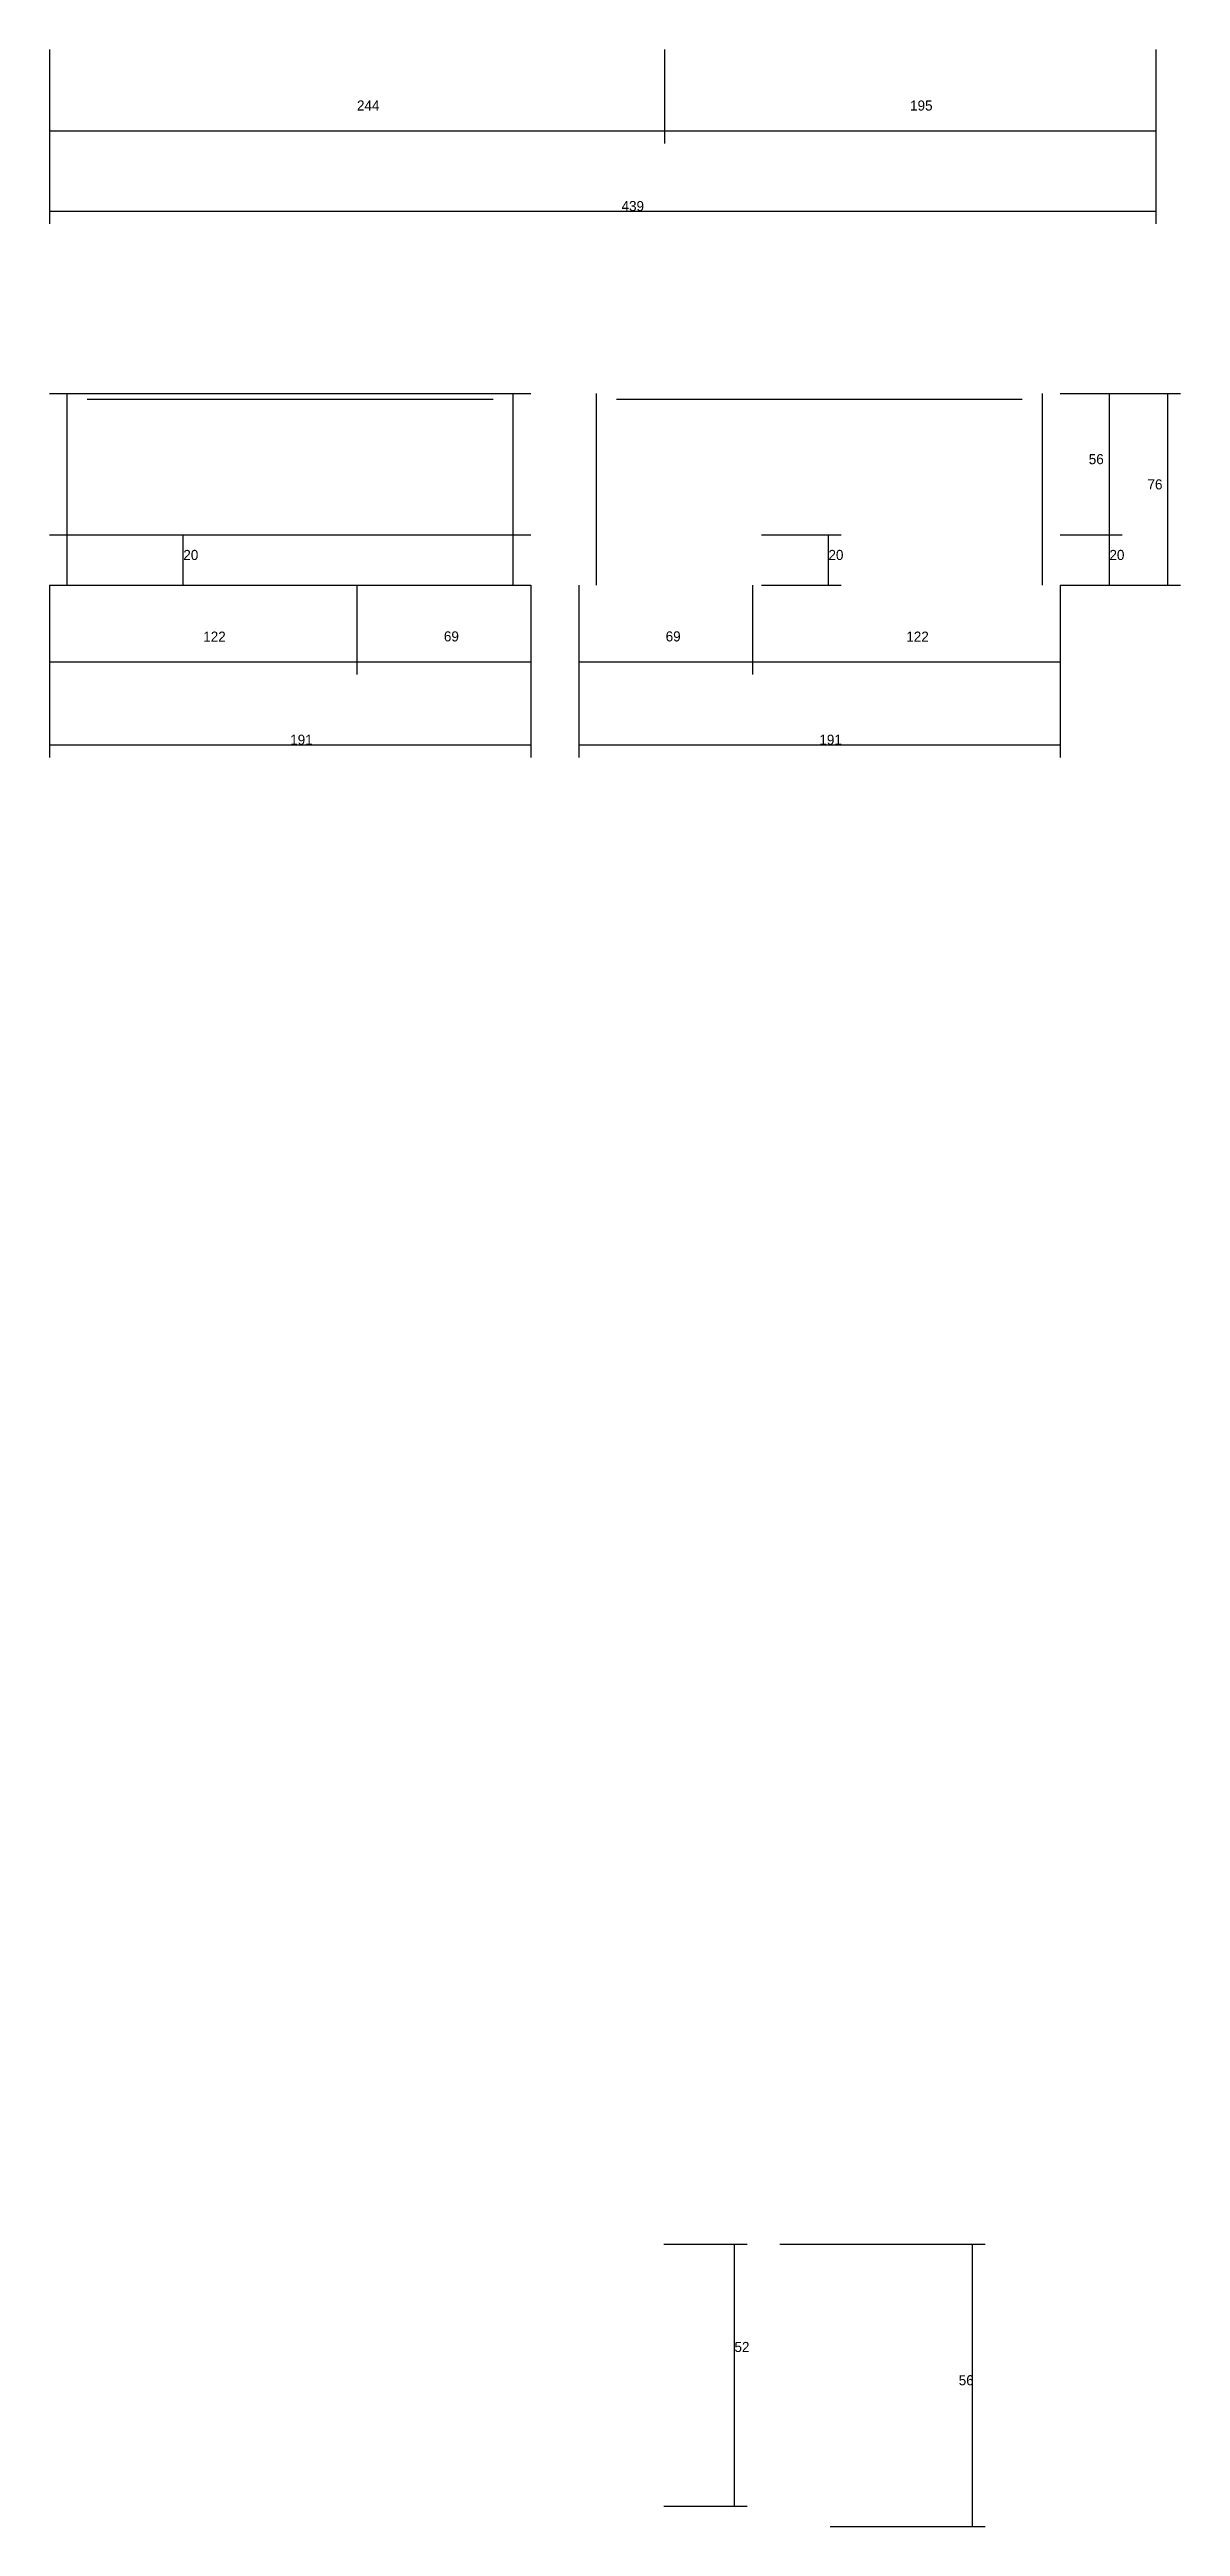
# Model space of a CAD drawing. Header units: metres. Extents: x 129251 to 133537, y 28019 to 29041.
# Drawn here: x 130749 to 131198, y 28019 to 29001 of the extents above; entities that cross this region are included whole.
import ezdxf

# ---------------------------------------------------------------- set-up
doc = ezdxf.new("R2010")
doc.units = ezdxf.units.M
for name, color, linetype in [('COTA', 4, 'Continuous'), ('Cota Seção (2x)', 4, 'Continuous'), ('Painéis', 200, 'Continuous'), ('SARR_2.2x7', 40, 'Continuous')]:
    doc.layers.add(name, color=color, linetype=linetype)

msp = doc.modelspace()

# ---------------------------------------------------------------- texts
at = {"layer": 'COTA'}
for s, p in [('244', (130871.4, 28977)), ('195', (131090.9, 28977)), ('439', (130976.4, 28937.1)), ('56', (131161.8, 28836.7)), ('76', (131185.1, 28826.7)), ('20', (130802.5, 28798.7)), ('20', (131058.5, 28798.7)), ('20', (131170, 28798.7)), ('122', (130810.4, 28766.3)), ('69', (130905.9, 28766.4)), ('69', (130993.9, 28766.4)), ('122', (131089.4, 28766.3)), ('191', (130844.9, 28725.4)), ('191', (131054.9, 28725.4)), ('56', (131110.2, 28074.6))]:
    msp.add_text(s, height=4, dxfattribs=at).set_placement(p)
at = {"layer": 'Cota Seção (2x)'}
msp.add_text('52', height=4, dxfattribs=at).set_placement((131021.2, 28087.8))

# ---------------------------------------------------------------- linework, layer by layer
at = {"layer": 'COTA'}
for p, q in [((130749.4, 29001.2), (130749.4, 28932.1)), ((130749.4, 29001.2), (130749.4, 28963.9)), ((130993.4, 29001.2), (130993.4, 28963.9)), ((130993.4, 29001.2), (130993.4, 28963.9)), ((131188.4, 29001.2), (131188.4, 28932.1)), ((131188.4, 29001.2), (131188.4, 28963.9)), ((130749.4, 28968.9), (130993.4, 28968.9)), ((130993.4, 28968.9), (131188.4, 28968.9)), ((130749.4, 28937.1), (131188.4, 28937.1)), ((131150.4, 28864.7), (131175, 28864.7)), ((131150.4, 28864.7), (131198.2, 28864.7)), ((131170, 28808.7), (131170, 28864.7)), ((131193.2, 28788.7), (131193.2, 28864.7)), ((130767.9, 28808.7), (130807.5, 28808.7)), ((130802.5, 28788.7), (130802.5, 28808.7)), ((131031.9, 28808.7), (131063.5, 28808.7)), ((131058.5, 28788.7), (131058.5, 28808.7)), ((131150.4, 28808.7), (131175, 28808.7)), ((131150.4, 28808.7), (131175, 28808.7)), ((131170, 28788.7), (131170, 28808.7)), ((130749.4, 28788.7), (130749.4, 28720.4)), ((130749.4, 28788.7), (130749.4, 28753.3)), ((130767.9, 28788.7), (130807.5, 28788.7)), ((130871.4, 28788.7), (130871.4, 28753.3)), ((130871.4, 28788.7), (130871.4, 28753.3)), ((130940.4, 28788.7), (130940.4, 28720.4)), ((130940.4, 28788.7), (130940.4, 28753.3)), ((130959.4, 28788.7), (130959.4, 28720.4)), ((130959.4, 28788.7), (130959.4, 28753.3)), ((131028.4, 28788.7), (131028.4, 28753.3)), ((131028.4, 28788.7), (131028.4, 28753.3)), ((131031.9, 28788.7), (131063.5, 28788.7)), ((131150.4, 28788.7), (131150.4, 28720.4)), ((131150.4, 28788.7), (131150.4, 28753.3)), ((131150.4, 28788.7), (131175, 28788.7)), ((131150.4, 28788.7), (131198.2, 28788.7)), ((130749.4, 28758.3), (130871.4, 28758.3)), ((130871.4, 28758.3), (130940.4, 28758.3)), ((130959.4, 28758.3), (131028.4, 28758.3)), ((131028.4, 28758.3), (131150.4, 28758.3)), ((130749.4, 28725.4), (130940.4, 28725.4)), ((130959.4, 28725.4), (131150.4, 28725.4)), ((131039.2, 28130.6), (131120.7, 28130.6)), ((131115.7, 28018.6), (131115.7, 28130.6)), ((131059.2, 28018.6), (131120.7, 28018.6))]:
    msp.add_line(p, q, dxfattribs=at)
at = {"layer": 'Cota Seção (2x)'}
for p, q in [((130993.2, 28130.6), (131026.2, 28130.6)), ((131021.2, 28026.6), (131021.2, 28130.6)), ((130993.2, 28026.6), (131026.2, 28026.6))]:
    msp.add_line(p, q, dxfattribs=at)
at = {"layer": 'Painéis'}
for p, q in [((130749.4, 28864.7), (130940.4, 28864.7)), ((130749.4, 28808.7), (130940.4, 28808.7)), ((130749.4, 28788.7), (130940.4, 28788.7))]:
    msp.add_line(p, q, dxfattribs=at)
at = {"layer": 'SARR_2.2x7'}
for p, q in [((130756.4, 28808.7), (130756.4, 28864.7)), ((130764.4, 28862.5), (130871.4, 28862.5)), ((130871.4, 28862.5), (130925.4, 28862.5)), ((130933.4, 28808.7), (130933.4, 28864.7)), ((130966.4, 28808.7), (130966.4, 28864.7)), ((130974.4, 28862.5), (131028.4, 28862.5)), ((131028.4, 28862.5), (131135.4, 28862.5)), ((131143.4, 28808.7), (131143.4, 28864.7)), ((130756.4, 28788.7), (130756.4, 28808.7)), ((130933.4, 28788.7), (130933.4, 28808.7)), ((130966.4, 28788.7), (130966.4, 28808.7)), ((131143.4, 28788.7), (131143.4, 28808.7))]:
    msp.add_line(p, q, dxfattribs=at)

msp.set_redraw_order([(e.dxf.handle, doc.entitydb.next_handle()) for e in msp.query("TEXT MTEXT ATTDEF DIMENSION ARC_DIMENSION")])  # texts and dimensions are drawn at this point

doc.saveas('drawing.dxf')
